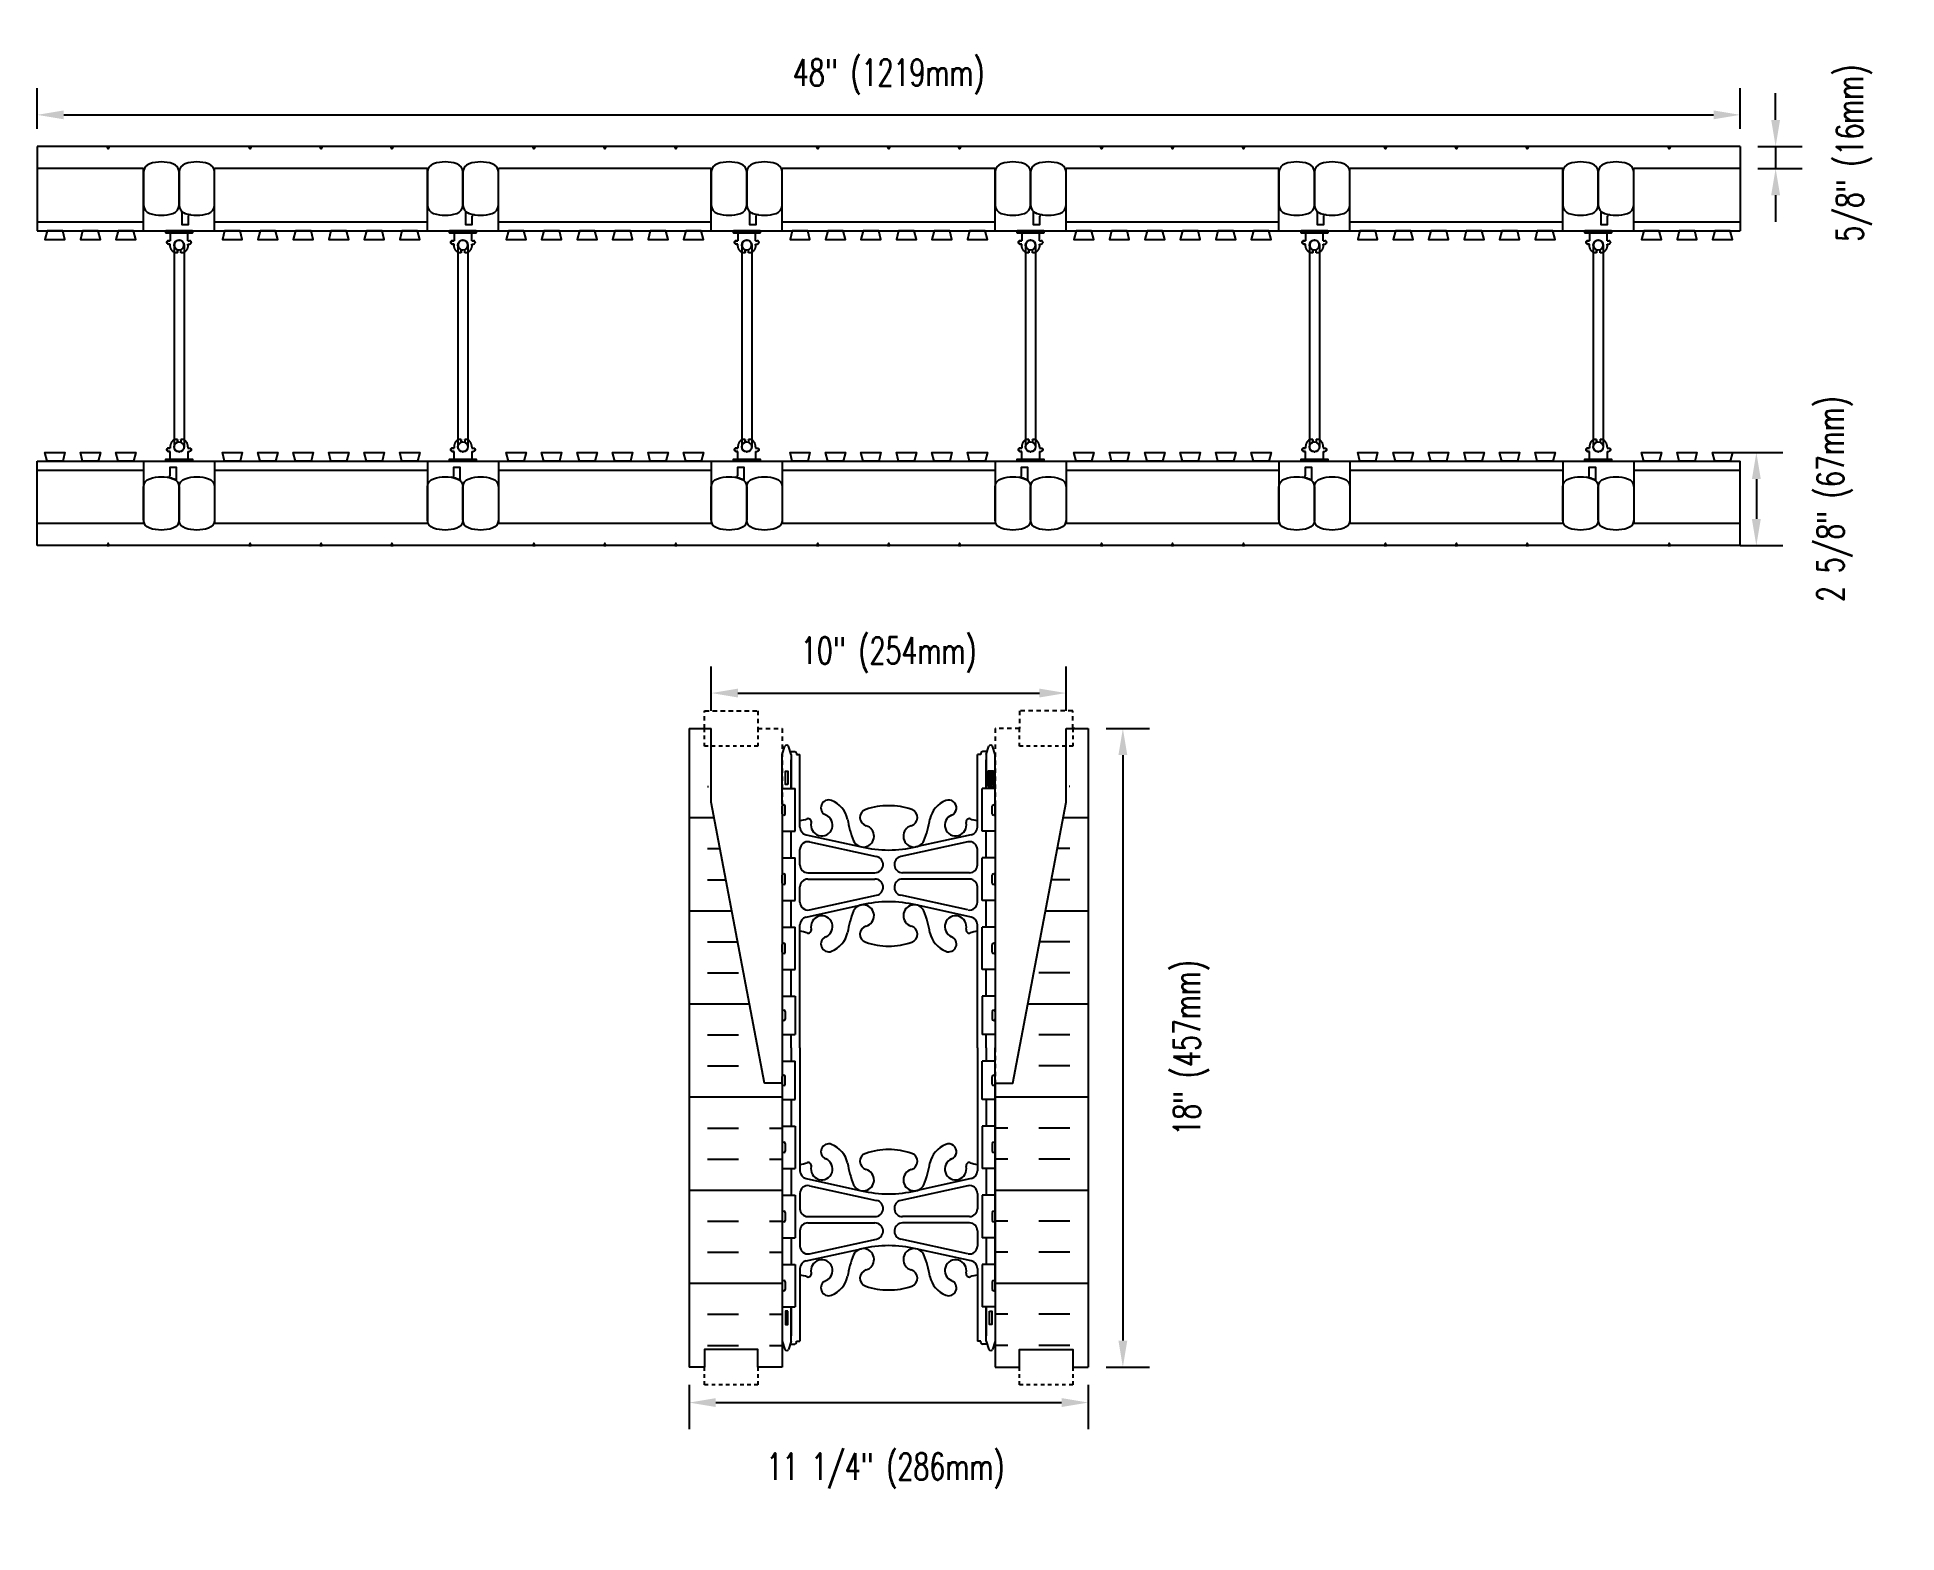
# Model space of a CAD drawing. Header units: inches. Extents: x 163 to 215.4, y 157 to 199.2.
import ezdxf

# ---------------------------------------------------------------- set-up
doc = ezdxf.new("R2010")
doc.units = ezdxf.units.IN
doc.header["$MEASUREMENT"] = 0
doc.linetypes.add('DASHED2', pattern=[0.375, 0.25, -0.125])
doc.linetypes.add('HIDDEN2', pattern=[0.1875, 0.125, -0.0625])
for name, color, linetype in [('HATCH', 12, 'Continuous'), ('Hidden2', 12, 'HIDDEN2'), ('line25', 2, 'Continuous'), ('LINE50', 5, 'Continuous'), ('LINE9', 9, 'Continuous'), ('TEXT', 4, 'Continuous'), ('Web_Edge', 9, 'Continuous')]:
    doc.layers.add(name, color=color, linetype=linetype)
doc.styles.add('DIM', font='romans.shx', dxfattribs={"width": 0.7})
doc.dimstyles.new('ext_8', dxfattribs={"dimscale": 8, "dimtxt": 0.09375, "dimasz": 0.09375, "dimexe": 0.09375, "dimexo": 0.0625, "dimgap": 0.0625, "dimtad": 1, "dimdec": 1, "dimzin": 3, "dimdsep": 46, "dimlunit": 4, "dimtxsty": 'DIM', "dimcen": 0.09, "dimdle": 0.09375, "dimclrt": 4, "dimadec": 0, "dimazin": 0, "dimtfac": 1, "dimtdec": 1, "dimtmove": 2, "dimatfit": 3, "dimfxl": 0, "dimfrac": 2, "dimtolj": 1, "dimtzin": 0, "dimarcsym": 0})

msp = doc.modelspace()

# ---------------------------------------------------------------- blocks, each defined once
blk = doc.blocks.new('*D16')
at = {"layer": 'Defpoints', "color": 0}
for p in [(211.022, 197.015), (163.022, 196.125), (211.022, 196.125)]:
    blk.add_point(p, dxfattribs=at)
at = {"layer": 'TEXT', "color": 0, "lineweight": -2}
for p, q in [((163.022, 196.625), (163.022, 197.765)), ((211.022, 196.625), (211.022, 197.765)), ((163.772, 197.015), (210.272, 197.015))]:
    blk.add_line(p, q, dxfattribs=at)
at = {"layer": 'TEXT', "color": 0}
for points in [[(163.772, 197.14), (163.772, 196.89), (163.022, 197.015)], [(210.272, 197.14), (210.272, 196.89), (211.022, 197.015)]]:
    blk.add_solid(points, dxfattribs=at)
at = {"layer": 'TEXT', "color": 4, "insert": (187.022, 198.086), "char_height": 0.75, "attachment_point": 5, "style": 'DIM'}
blk.add_mtext('\\A1;48" (1219mm)', dxfattribs=at)
blk = doc.blocks.new('*D17')
at = {"layer": 'Defpoints', "color": 0}
for p in [(211.022, 196.125), (211.022, 195.5), (212.021, 195.5)]:
    blk.add_point(p, dxfattribs=at)
at = {"layer": 'TEXT', "color": 0, "lineweight": -2}
for p, q in [((212.021, 196.875), (212.021, 197.625)), ((211.522, 196.125), (212.771, 196.125)), ((212.021, 196.125), (212.021, 195.5)), ((211.522, 195.5), (212.771, 195.5)), ((212.021, 194.75), (212.021, 194))]:
    blk.add_line(p, q, dxfattribs=at)
at = {"layer": 'TEXT', "color": 0}
for points in [[(211.896, 196.875), (212.146, 196.875), (212.021, 196.125)], [(211.896, 194.75), (212.146, 194.75), (212.021, 195.5)]]:
    blk.add_solid(points, dxfattribs=at)
at = {"layer": 'TEXT', "color": 4, "insert": (214.235, 195.938), "char_height": 0.75, "attachment_point": 5, "rotation": 90, "style": 'DIM'}
blk.add_mtext('\\A1;5/8" (16mm)', dxfattribs=at)
blk = doc.blocks.new('*D18')
at = {"layer": 'Defpoints', "color": 0}
for p in [(210.303, 187.5), (210.522, 184.875), (211.477, 184.875)]:
    blk.add_point(p, dxfattribs=at)
at = {"layer": 'TEXT', "color": 0, "lineweight": -2}
for p, q in [((210.803, 187.5), (212.227, 187.5)), ((211.477, 186.75), (211.477, 185.625)), ((211.022, 184.875), (212.227, 184.875))]:
    blk.add_line(p, q, dxfattribs=at)
at = {"layer": 'TEXT', "color": 0}
for points in [[(211.352, 186.75), (211.602, 186.75), (211.477, 187.5)], [(211.352, 185.625), (211.602, 185.625), (211.477, 184.875)]]:
    blk.add_solid(points, dxfattribs=at)
at = {"layer": 'TEXT', "color": 4, "insert": (213.691, 186.188), "char_height": 0.75, "attachment_point": 5, "rotation": 90, "style": 'DIM'}
blk.add_mtext('\\A1;2 5/8" (67mm)', dxfattribs=at)
blk = doc.blocks.new('*D19')
at = {"layer": 'Defpoints', "color": 0}
for p in [(192.647, 179.719), (192.647, 161.719), (193.622, 161.719)]:
    blk.add_point(p, dxfattribs=at)
at = {"layer": 'TEXT', "color": 0, "lineweight": -2}
for p, q in [((193.147, 179.719), (194.372, 179.719)), ((193.622, 178.969), (193.622, 162.469)), ((193.147, 161.719), (194.372, 161.719))]:
    blk.add_line(p, q, dxfattribs=at)
at = {"layer": 'TEXT', "color": 0}
for points in [[(193.497, 178.969), (193.747, 178.969), (193.622, 179.719)], [(193.497, 162.469), (193.747, 162.469), (193.622, 161.719)]]:
    blk.add_solid(points, dxfattribs=at)
at = {"layer": 'TEXT', "color": 4, "insert": (195.551, 170.719), "char_height": 0.75, "attachment_point": 5, "rotation": 90, "style": 'DIM'}
blk.add_mtext('\\A1;18" (457mm)', dxfattribs=at)
blk = doc.blocks.new('*D20')
at = {"layer": 'Defpoints', "color": 0}
for p in [(192.022, 180.718), (182.022, 179.719), (192.022, 179.719)]:
    blk.add_point(p, dxfattribs=at)
at = {"layer": 'TEXT', "color": 0, "lineweight": -2}
for p, q in [((182.022, 180.219), (182.022, 181.468)), ((192.022, 180.219), (192.022, 181.468)), ((182.772, 180.718), (191.272, 180.718))]:
    blk.add_line(p, q, dxfattribs=at)
at = {"layer": 'TEXT', "color": 0}
for points in [[(182.772, 180.843), (182.772, 180.593), (182.022, 180.718)], [(191.272, 180.843), (191.272, 180.593), (192.022, 180.718)]]:
    blk.add_solid(points, dxfattribs=at)
at = {"layer": 'TEXT', "color": 4, "insert": (187.022, 181.79), "char_height": 0.75, "attachment_point": 5, "style": 'DIM'}
blk.add_mtext('\\A1;10" (254mm)', dxfattribs=at)
blk = doc.blocks.new('*D21')
at = {"layer": 'Defpoints', "color": 0}
for p in [(181.397, 161.719), (192.647, 161.719), (192.647, 160.72)]:
    blk.add_point(p, dxfattribs=at)
at = {"layer": 'TEXT', "color": 0, "lineweight": -2}
for p, q in [((181.397, 161.219), (181.397, 159.97)), ((192.647, 161.219), (192.647, 159.97)), ((182.147, 160.72), (191.897, 160.72))]:
    blk.add_line(p, q, dxfattribs=at)
at = {"layer": 'TEXT', "color": 0}
for points in [[(182.147, 160.845), (182.147, 160.595), (181.397, 160.72)], [(191.897, 160.845), (191.897, 160.595), (192.647, 160.72)]]:
    blk.add_solid(points, dxfattribs=at)
at = {"layer": 'TEXT', "color": 4, "insert": (186.931, 158.794), "char_height": 0.75, "attachment_point": 5, "style": 'DIM'}
blk.add_mtext('\\A1;11 1/4" (286mm)', dxfattribs=at)
blk = doc.blocks.new('WEB_6_CENTRE_TOP')
for p, q in [((5.688, 0.141), (0, 0.141)), ((5.688, -0.141), (0, -0.141))]:
    blk.add_line(p, q)
for centre in [(0, 0), (5.688, 0)]:
    blk.add_circle(centre, 0.141)
blk = doc.blocks.new('Connector')
blk.add_point((0.271, 0))
at = {"layer": 'LINE9'}
for p, q in [((0, 0.375), (0, -0.375)), ((0.062, -0.375), (0.062, 0.375)), ((0.281, 0.25), (0.062, 0.25))]:
    blk.add_line(p, q, dxfattribs=at)
for points, weights in [([(0.007, 0.375), (0.004, 0.375), (0, 0.375)], [1, 0.972587069138, 0.950305488115]), ([(0.327, 0.343), (0.308, 0.343), (0.281, 0.317), (0.281, 0.297)], [1, 0.85355339, 0.85355339, 1]), ([(0.328, 0.343), (0.327, 0.343), (0.327, 0.343)], [1, 0.70710678, 1]), ([(0.375, 0.297), (0.375, 0.317), (0.348, 0.343), (0.329, 0.343)], [1, 0.85355339, 0.85355339, 1]), ([(0.406, 0.25), (0.546, 0.25), (0.619, 0.131)], [0.958404415409, 0.794674173519, 0.864651571113]), ([(0.619, 0.052), (0.612, 0.049), (0.604, 0.049)], [0.83615024178, 0.892081430621, 1]), ([(0, -0.375), (0.004, -0.375), (0.007, -0.375)], [0.950305488115, 0.972587069138, 1]), ([(0.281, -0.297), (0.281, -0.317), (0.308, -0.343), (0.327, -0.343)], [1, 0.85355339, 0.85355339, 1]), ([(0.327, -0.343), (0.281, -0.343), (0.281, -0.297)], [1, 0.70710678, 1]), ([(0.329, -0.343), (0.348, -0.343), (0.375, -0.317), (0.375, -0.297)], [1, 0.85355339, 0.85355339, 1]), ([(0.375, -0.297), (0.375, -0.343), (0.329, -0.343)], [1, 0.70710678, 1]), ([(0.619, -0.131), (0.546, -0.25), (0.406, -0.25)], [0.864651574428, 0.794674169686, 0.958404415195]), ([(0.604, -0.049), (0.612, -0.049), (0.619, -0.052)], [1, 0.89208144177, 0.836150253337])]:
    blk.add_rational_spline(points, weights, degree=2, dxfattribs=at)
for points, degree in [([(0, 0.375), (0.002, 0.375), (0.005, 0.375), (0.007, 0.375)], 3), ([(0.007, 0.375), (0.021, 0.375), (0.051, 0.375), (0.062, 0.375), (0.062, 0.375)], 3), ([(0.281, 0.25), (0.281, 0.297)], 1), ([(0.327, 0.343), (0.327, 0.343), (0.328, 0.343), (0.328, 0.343)], 3), ([(0.328, 0.343), (0.329, 0.343), (0.329, 0.343), (0.329, 0.343)], 3), ([(0.375, 0.25), (0.375, 0.297)], 1), ([(0.406, 0.25), (0.375, 0.25)], 1), ([(0.406, 0.25), (0.406, 0.25)], 1), ([(0.406, 0.25), (0.406, 0.25)], 1), ([(0.406, 0.25), (0.406, 0.25)], 1), ([(0.406, 0.25), (0.406, 0.25)], 1), ([(0.406, 0.25), (0.406, 0.25)], 1), ([(0.406, 0.25), (0.406, 0.25)], 1), ([(0.406, 0.25), (0.406, 0.25)], 1), ([(0.406, 0.25), (0.406, 0.25)], 1), ([(0.406, 0.25), (0.406, 0.25)], 1), ([(0.406, 0.25), (0.406, 0.25)], 1), ([(0.406, 0.25), (0.406, 0.25)], 1), ([(0.406, 0.25), (0.406, 0.25)], 1), ([(0.406, 0.25), (0.406, 0.25)], 1), ([(0.406, 0.25), (0.406, 0.25)], 1), ([(0.406, 0.25), (0.406, 0.25)], 1), ([(0.406, 0.25), (0.406, 0.25)], 1), ([(0.406, 0.25), (0.406, 0.25)], 1), ([(0.406, 0.25), (0.406, 0.25)], 1), ([(0.406, 0.25), (0.406, 0.25)], 1), ([(0.406, 0.25), (0.406, 0.25)], 1), ([(0.406, 0.25), (0.406, 0.25)], 1), ([(0.406, 0.25), (0.406, 0.25)], 1), ([(0.406, 0.25), (0.406, 0.25)], 1), ([(0.406, 0.25), (0.406, 0.25)], 1), ([(0.604, 0.049), (0.532, 0.049)], 1), ([(0.532, 0.049), (0.532, 0.049)], 1), ([(0.532, 0.049), (0.532, 0.049)], 1), ([(0.532, 0.049), (0.532, 0.049)], 1), ([(0.532, 0.049), (0.532, 0.049)], 1), ([(0.532, 0.049), (0.532, 0.049)], 1), ([(0.532, 0.049), (0.532, 0.049)], 1), ([(0.532, 0.049), (0.532, 0.049)], 1), ([(0.532, 0.049), (0.532, 0.049)], 1), ([(0.532, 0.049), (0.532, 0.049)], 1), ([(0.532, 0.049), (0.532, 0.049)], 1), ([(0.604, 0.049), (0.609, 0.049), (0.614, 0.05), (0.619, 0.052)], 3), ([(0.604, 0.049), (0.604, 0.049)], 1), ([(0.604, 0.049), (0.604, 0.049)], 1), ([(0.604, 0.049), (0.604, 0.049)], 1), ([(0.604, 0.049), (0.604, 0.049)], 1), ([(0.619, 0.131), (0.619, 0.052)], 1), ([(0.619, 0.131), (0.619, 0.131)], 1), ([(0.619, 0.131), (0.619, 0.131)], 1), ([(0.619, 0.131), (0.619, 0.131)], 1), ([(0.619, 0.131), (0.619, 0.131)], 1), ([(0.007, -0.375), (0.005, -0.375), (0.002, -0.375), (0, -0.375)], 3), ([(0.062, -0.375), (0.062, -0.375), (0.051, -0.375), (0.021, -0.375), (0.007, -0.375)], 3), ([(0.062, -0.25), (0.281, -0.25)], 1), ([(0.281, -0.297), (0.281, -0.25)], 1), ([(0.281, -0.25), (0.281, -0.297)], 1), ([(0.328, -0.343), (0.328, -0.343), (0.327, -0.343), (0.327, -0.343)], 3), ([(0.329, -0.343), (0.329, -0.343), (0.329, -0.343), (0.328, -0.343)], 3), ([(0.375, -0.25), (0.375, -0.297)], 1), ([(0.375, -0.297), (0.375, -0.25)], 1), ([(0.406, -0.25), (0.375, -0.25)], 1), ([(0.406, -0.25), (0.406, -0.25)], 1), ([(0.406, -0.25), (0.406, -0.25)], 1), ([(0.406, -0.25), (0.406, -0.25)], 1), ([(0.406, -0.25), (0.406, -0.25)], 1), ([(0.406, -0.25), (0.406, -0.25)], 1), ([(0.406, -0.25), (0.406, -0.25)], 1), ([(0.406, -0.25), (0.406, -0.25)], 1), ([(0.406, -0.25), (0.406, -0.25)], 1), ([(0.406, -0.25), (0.406, -0.25)], 1), ([(0.406, -0.25), (0.406, -0.25)], 1), ([(0.406, -0.25), (0.406, -0.25)], 1), ([(0.532, -0.049), (0.604, -0.049)], 1), ([(0.604, -0.049), (0.58, -0.049), (0.556, -0.049), (0.532, -0.049)], 3), ([(0.532, -0.049), (0.532, -0.049)], 1), ([(0.532, -0.049), (0.532, -0.049)], 1), ([(0.532, -0.049), (0.532, -0.049)], 1), ([(0.532, -0.049), (0.532, -0.049)], 1), ([(0.619, -0.052), (0.614, -0.05), (0.609, -0.049), (0.604, -0.049)], 3), ([(0.604, -0.049), (0.604, -0.049)], 1), ([(0.604, -0.049), (0.604, -0.049)], 1), ([(0.604, -0.049), (0.604, -0.049)], 1), ([(0.604, -0.049), (0.604, -0.049)], 1), ([(0.604, -0.049), (0.604, -0.049)], 1), ([(0.604, -0.049), (0.604, -0.049)], 1), ([(0.604, -0.049), (0.604, -0.049)], 1), ([(0.604, -0.049), (0.604, -0.049)], 1), ([(0.619, -0.052), (0.619, -0.131)], 1), ([(0.619, -0.131), (0.619, -0.131)], 1), ([(0.619, -0.131), (0.619, -0.131)], 1), ([(0.619, -0.131), (0.619, -0.131)], 1), ([(0.619, -0.131), (0.619, -0.131)], 1)]:
    blk.add_open_spline(points, degree=degree, dxfattribs=at)
for points, weights, knots in [([(0.062, 0.375), (0.062, 0.375), (0.046, 0.375), (0.03, 0.375), (0.007, 0.375)], [0.868718858569, 0.861102746415, 1, 0.861102734288, 0.868718859898], [0, 0, 0, 0.5, 0.5, 1, 1, 1]), ([(0.532, 0.049), (0.472, 0.203), (0.333, 0.113), (0.157, 0), (0.333, -0.113), (0.472, -0.203), (0.532, -0.049)], [0.899508922286, 0.599718215298, 1, 0.54226024, 1, 0.599718224335, 0.899508908749], [0, 0, 0, 0.318112, 0.318112, 0.681888, 0.681888, 1, 1, 1]), ([(0.007, -0.375), (0.03, -0.375), (0.046, -0.375), (0.062, -0.375), (0.062, -0.375)], [0.868718859319, 0.861102739573, 1, 0.861102742958, 0.868718858948], [0, 0, 0, 0.5, 0.5, 1, 1, 1])]:
    blk.add_rational_spline(points, weights, degree=2, knots=knots, dxfattribs=at)

# ---------------------------------------------------------------- dimensions: what is measured, and where the dimension line sits
at = {"layer": 'TEXT'}
for base, p1, p2, text, picture, middle in [((211.022, 197.015), (163.022, 196.125), (211.022, 196.125), '48" (1219mm)', '*D16', (187.022, 198.086)), ((192.022, 180.718), (182.022, 179.719), (192.022, 179.719), '10" (254mm)', '*D20', (187.022, 181.79))]:
    dim = msp.add_linear_dim(base=base, p1=p1, p2=p2, text=text, dimstyle='ext_8', dxfattribs=at)
    dim.commit()
    dim.dimension.update_dxf_attribs({"geometry": picture, "text_midpoint": middle})
for base, p1, p2, text, picture, middle in [((212.021, 195.5), (211.022, 196.125), (211.022, 195.5), '5/8" (16mm)', '*D17', (214.235, 195.938)), ((211.477, 184.875), (210.303, 187.5), (210.522, 184.875), '2 5/8" (67mm)', '*D18', (213.691, 186.188)), ((193.622, 161.719), (192.647, 179.719), (192.647, 161.719), '18" (457mm)', '*D19', (195.551, 170.719))]:
    dim = msp.add_linear_dim(base=base, p1=p1, p2=p2, angle=90, text=text, dimstyle='ext_8', dxfattribs=at)
    dim.commit()
    dim.dimension.update_dxf_attribs({"geometry": picture, "text_midpoint": middle, "dimtype": 160})
dim = msp.add_linear_dim(base=(192.647, 160.72), p1=(181.397, 161.719), p2=(192.647, 161.719), text='11 1/4" (286mm)', dimstyle='ext_8', dxfattribs=at)
dim.commit()
dim.dimension.update_dxf_attribs({"geometry": '*D21', "text_midpoint": (186.931, 158.794), "dimtype": 160})

# ---------------------------------------------------------------- hatches: boundary and pattern name
at = {"layer": 'HATCH'}
h = msp.add_hatch(dxfattribs=at)
h.set_pattern_fill('INSUL', color=256, scale=7, style=0)
h.set_pattern_definition([(0, (-2745.8346, -290.044), (0, 2.625), []), (0, (-2745.8346, -289.169), (0, 2.625), [0.875, -0.875]), (0, (-2745.8346, -288.294), (0, 2.625), [0.875, -0.875])])
edge = h.paths.add_edge_path()
edge.add_line((184.022, 169.719), (183.522, 169.719))
edge.add_line((183.522, 169.719), (181.772, 178.969))
edge.add_line((181.772, 178.969), (181.772, 179.719))
edge.add_line((181.772, 179.719), (181.397, 179.719))
edge.add_line((181.397, 179.719), (181.397, 161.719))
edge.add_line((181.397, 161.719), (181.835, 161.719))
edge.add_line((181.835, 161.719), (181.835, 162.219))
edge.add_line((181.835, 162.219), (183.335, 162.219))
edge.add_line((183.335, 162.219), (183.335, 161.719))
edge.add_line((183.335, 161.719), (183.772, 161.719))
edge.add_line((184.022, 169.719), (184.022, 161.719))
h = msp.add_hatch(dxfattribs=at)
h.set_pattern_fill('INSUL', color=256, scale=7, style=0)
h.set_pattern_definition([(180, (3119.8793, -290.044), (0, 2.625), []), (180, (3119.8793, -289.169), (0, 2.625), [0.875, -0.875]), (180, (3119.8793, -288.294), (0, 2.625), [0.875, -0.875])])
edge = h.paths.add_edge_path()
edge.add_line((190.022, 169.719), (190.522, 169.719))
edge.add_line((190.522, 169.719), (192.272, 178.969))
edge.add_line((192.272, 178.969), (192.272, 179.719))
edge.add_line((192.272, 179.719), (192.647, 179.719))
edge.add_line((192.647, 179.719), (192.647, 161.719))
edge.add_line((192.647, 161.719), (192.21, 161.719))
edge.add_line((192.21, 161.719), (192.21, 162.219))
edge.add_line((192.21, 162.219), (190.71, 162.219))
edge.add_line((190.71, 162.219), (190.71, 161.719))
edge.add_line((190.71, 161.719), (190.272, 161.719))
edge.add_line((190.022, 169.719), (190.022, 161.719))

# ---------------------------------------------------------------- linework, layer by layer
at = {"layer": 'Hidden2'}
for points in [[(181.772, 179.719), (181.835, 179.719), (181.835, 180.219), (183.335, 180.219), (183.335, 179.719), (184.022, 179.719), (184.022, 169.719)], [(192.272, 179.719), (192.21, 179.719), (192.21, 180.219), (190.71, 180.219), (190.71, 179.719), (190.022, 179.719), (190.022, 169.719)]]:
    msp.add_lwpolyline(points, dxfattribs=at)
at = {"layer": 'line25'}
for p, q in [((166.022, 195.5), (163.022, 195.5)), ((174.022, 195.5), (168.022, 195.5)), ((182.022, 195.5), (176.022, 195.5)), ((190.022, 195.5), (184.022, 195.5)), ((198.022, 195.5), (192.022, 195.5)), ((206.022, 195.5), (200.022, 195.5)), ((211.022, 195.5), (208.022, 195.5)), ((163.022, 193.75), (211.022, 193.75)), ((163.022, 187.25), (211.022, 187.25)), ((166.022, 185.5), (163.022, 185.5)), ((174.022, 185.5), (168.022, 185.5)), ((182.022, 185.5), (176.022, 185.5)), ((190.022, 185.5), (184.022, 185.5)), ((198.022, 185.5), (192.022, 185.5)), ((206.022, 185.5), (200.022, 185.5)), ((211.022, 185.5), (208.022, 185.5)), ((184.022, 178.024), (184.387, 178.024)), ((184.387, 176.824), (184.387, 178.024)), ((190.022, 178.024), (189.657, 178.024)), ((189.657, 176.824), (189.657, 178.024)), ((184.022, 176.824), (184.387, 176.824)), ((190.022, 176.824), (189.657, 176.824)), ((184.022, 176.074), (184.387, 176.074)), ((184.387, 174.874), (184.387, 176.074)), ((189.657, 174.874), (189.657, 176.074)), ((190.022, 176.074), (189.657, 176.074)), ((184.022, 174.874), (184.387, 174.874)), ((190.022, 174.874), (189.657, 174.874)), ((184.022, 174.124), (184.387, 174.124)), ((184.387, 172.924), (184.387, 174.124)), ((190.022, 174.124), (189.657, 174.124)), ((189.657, 172.924), (189.657, 174.124)), ((184.022, 172.924), (184.387, 172.924)), ((190.022, 172.924), (189.657, 172.924)), ((184.022, 172.174), (184.387, 172.174)), ((184.387, 172.174), (184.387, 171.094)), ((190.022, 172.174), (189.657, 172.174)), ((189.657, 172.174), (189.657, 171.094)), ((184.022, 171.094), (184.387, 171.094)), ((190.022, 171.094), (189.657, 171.094)), ((184.022, 170.344), (184.387, 170.344)), ((184.387, 169.264), (184.387, 170.344)), ((190.022, 170.344), (189.657, 170.344)), ((189.657, 169.264), (189.657, 170.344)), ((184.022, 169.719), (184.022, 161.719)), ((190.022, 169.719), (190.022, 161.719)), ((184.022, 169.264), (184.387, 169.264)), ((190.022, 169.264), (189.657, 169.264)), ((184.022, 168.514), (184.387, 168.514)), ((184.387, 168.514), (184.387, 167.314)), ((190.022, 168.514), (189.657, 168.514)), ((189.657, 168.514), (189.657, 167.314)), ((184.022, 167.314), (184.387, 167.314)), ((190.022, 167.314), (189.657, 167.314)), ((184.022, 166.564), (184.387, 166.564)), ((184.387, 166.564), (184.387, 165.364)), ((189.657, 166.564), (189.657, 165.364)), ((190.022, 166.564), (189.657, 166.564)), ((184.022, 165.364), (184.387, 165.364)), ((190.022, 165.364), (189.657, 165.364)), ((184.022, 164.614), (184.387, 164.614)), ((184.387, 164.614), (184.387, 163.414)), ((190.022, 164.614), (189.657, 164.614)), ((189.657, 164.614), (189.657, 163.414)), ((184.022, 163.414), (184.387, 163.414)), ((190.022, 163.414), (189.657, 163.414))]:
    msp.add_line(p, q, dxfattribs=at)
for points in [[(163.303, 193.75), (163.241, 193.5), (163.803, 193.5), (163.741, 193.75)], [(164.303, 193.75), (164.241, 193.5), (164.803, 193.5), (164.741, 193.75)], [(165.303, 193.75), (165.241, 193.5), (165.803, 193.5), (165.741, 193.75)], [(168.303, 193.75), (168.241, 193.5), (168.803, 193.5), (168.741, 193.75)], [(169.303, 193.75), (169.241, 193.5), (169.803, 193.5), (169.741, 193.75)], [(170.303, 193.75), (170.241, 193.5), (170.803, 193.5), (170.741, 193.75)], [(171.303, 193.75), (171.241, 193.5), (171.803, 193.5), (171.741, 193.75)], [(172.303, 193.75), (172.241, 193.5), (172.803, 193.5), (172.741, 193.75)], [(173.303, 193.75), (173.241, 193.5), (173.803, 193.5), (173.741, 193.75)], [(176.303, 193.75), (176.241, 193.5), (176.803, 193.5), (176.741, 193.75)], [(177.303, 193.75), (177.241, 193.5), (177.803, 193.5), (177.741, 193.75)], [(178.303, 193.75), (178.241, 193.5), (178.803, 193.5), (178.741, 193.75)], [(179.303, 193.75), (179.241, 193.5), (179.803, 193.5), (179.741, 193.75)], [(180.303, 193.75), (180.241, 193.5), (180.803, 193.5), (180.741, 193.75)], [(181.303, 193.75), (181.241, 193.5), (181.803, 193.5), (181.741, 193.75)], [(184.303, 193.75), (184.241, 193.5), (184.803, 193.5), (184.741, 193.75)], [(185.303, 193.75), (185.241, 193.5), (185.803, 193.5), (185.741, 193.75)], [(186.303, 193.75), (186.241, 193.5), (186.803, 193.5), (186.741, 193.75)], [(187.303, 193.75), (187.241, 193.5), (187.803, 193.5), (187.741, 193.75)], [(188.303, 193.75), (188.241, 193.5), (188.803, 193.5), (188.741, 193.75)], [(189.303, 193.75), (189.241, 193.5), (189.803, 193.5), (189.741, 193.75)], [(192.303, 193.75), (192.241, 193.5), (192.803, 193.5), (192.741, 193.75)], [(193.303, 193.75), (193.241, 193.5), (193.803, 193.5), (193.741, 193.75)], [(194.303, 193.75), (194.241, 193.5), (194.803, 193.5), (194.741, 193.75)], [(195.303, 193.75), (195.241, 193.5), (195.803, 193.5), (195.741, 193.75)], [(196.303, 193.75), (196.241, 193.5), (196.803, 193.5), (196.741, 193.75)], [(197.303, 193.75), (197.241, 193.5), (197.803, 193.5), (197.741, 193.75)], [(200.303, 193.75), (200.241, 193.5), (200.803, 193.5), (200.741, 193.75)], [(201.303, 193.75), (201.241, 193.5), (201.803, 193.5), (201.741, 193.75)], [(202.303, 193.75), (202.241, 193.5), (202.803, 193.5), (202.741, 193.75)], [(203.303, 193.75), (203.241, 193.5), (203.803, 193.5), (203.741, 193.75)], [(204.303, 193.75), (204.241, 193.5), (204.803, 193.5), (204.741, 193.75)], [(205.303, 193.75), (205.241, 193.5), (205.803, 193.5), (205.741, 193.75)], [(208.303, 193.75), (208.241, 193.5), (208.803, 193.5), (208.741, 193.75)], [(209.303, 193.75), (209.241, 193.5), (209.803, 193.5), (209.741, 193.75)], [(210.303, 193.75), (210.241, 193.5), (210.803, 193.5), (210.741, 193.75)], [(163.303, 187.25), (163.241, 187.5), (163.803, 187.5), (163.741, 187.25)], [(164.303, 187.25), (164.241, 187.5), (164.803, 187.5), (164.741, 187.25)], [(165.303, 187.25), (165.241, 187.5), (165.803, 187.5), (165.741, 187.25)], [(168.303, 187.25), (168.241, 187.5), (168.803, 187.5), (168.741, 187.25)], [(169.303, 187.25), (169.241, 187.5), (169.803, 187.5), (169.741, 187.25)], [(170.303, 187.25), (170.241, 187.5), (170.803, 187.5), (170.741, 187.25)], [(171.303, 187.25), (171.241, 187.5), (171.803, 187.5), (171.741, 187.25)], [(172.303, 187.25), (172.241, 187.5), (172.803, 187.5), (172.741, 187.25)], [(173.303, 187.25), (173.241, 187.5), (173.803, 187.5), (173.741, 187.25)], [(176.303, 187.25), (176.241, 187.5), (176.803, 187.5), (176.741, 187.25)], [(177.303, 187.25), (177.241, 187.5), (177.803, 187.5), (177.741, 187.25)], [(178.303, 187.25), (178.241, 187.5), (178.803, 187.5), (178.741, 187.25)], [(179.303, 187.25), (179.241, 187.5), (179.803, 187.5), (179.741, 187.25)], [(180.303, 187.25), (180.241, 187.5), (180.803, 187.5), (180.741, 187.25)], [(181.303, 187.25), (181.241, 187.5), (181.803, 187.5), (181.741, 187.25)], [(184.303, 187.25), (184.241, 187.5), (184.803, 187.5), (184.741, 187.25)], [(185.303, 187.25), (185.241, 187.5), (185.803, 187.5), (185.741, 187.25)], [(186.303, 187.25), (186.241, 187.5), (186.803, 187.5), (186.741, 187.25)], [(187.303, 187.25), (187.241, 187.5), (187.803, 187.5), (187.741, 187.25)], [(188.303, 187.25), (188.241, 187.5), (188.803, 187.5), (188.741, 187.25)], [(189.303, 187.25), (189.241, 187.5), (189.803, 187.5), (189.741, 187.25)], [(192.303, 187.25), (192.241, 187.5), (192.803, 187.5), (192.741, 187.25)], [(193.303, 187.25), (193.241, 187.5), (193.803, 187.5), (193.741, 187.25)], [(194.303, 187.25), (194.241, 187.5), (194.803, 187.5), (194.741, 187.25)], [(195.303, 187.25), (195.241, 187.5), (195.803, 187.5), (195.741, 187.25)], [(196.303, 187.25), (196.241, 187.5), (196.803, 187.5), (196.741, 187.25)], [(197.303, 187.25), (197.241, 187.5), (197.803, 187.5), (197.741, 187.25)], [(200.303, 187.25), (200.241, 187.5), (200.803, 187.5), (200.741, 187.25)], [(201.303, 187.25), (201.241, 187.5), (201.803, 187.5), (201.741, 187.25)], [(202.303, 187.25), (202.241, 187.5), (202.803, 187.5), (202.741, 187.25)], [(203.303, 187.25), (203.241, 187.5), (203.803, 187.5), (203.741, 187.25)], [(204.303, 187.25), (204.241, 187.5), (204.803, 187.5), (204.741, 187.25)], [(205.303, 187.25), (205.241, 187.5), (205.803, 187.5), (205.741, 187.25)], [(208.303, 187.25), (208.241, 187.5), (208.803, 187.5), (208.741, 187.25)], [(209.303, 187.25), (209.241, 187.5), (209.803, 187.5), (209.741, 187.25)], [(210.303, 187.25), (210.241, 187.5), (210.803, 187.5), (210.741, 187.25)]]:
    msp.add_lwpolyline(points, close=True, dxfattribs=at)
at = {"layer": 'LINE50'}
for p, q in [((211.022, 196.125), (163.022, 196.125)), ((163.022, 196.125), (163.022, 193.75)), ((211.022, 196.125), (211.022, 193.75)), ((163.022, 184.875), (163.022, 187.25)), ((211.022, 184.875), (211.022, 187.25)), ((211.022, 184.875), (163.022, 184.875)), ((181.397, 179.719), (181.397, 179.719)), ((181.397, 179.719), (181.397, 161.719)), ((181.397, 179.719), (182.022, 179.719)), ((192.022, 179.719), (192.647, 179.719)), ((192.647, 179.719), (192.647, 179.719)), ((192.647, 179.719), (192.647, 179.719)), ((192.647, 179.719), (192.647, 161.719))]:
    msp.add_line(p, q, dxfattribs=at)
for points in [[(184.022, 169.719), (183.522, 169.719), (182.022, 177.647), (182.022, 179.719)], [(190.022, 169.719), (190.522, 169.719), (192.022, 177.647), (192.022, 179.719)], [(184.022, 161.719), (183.335, 161.719), (183.335, 162.219), (181.835, 162.219), (181.835, 161.719), (181.397, 161.719)], [(190.022, 161.719), (190.71, 161.719), (190.71, 162.219), (192.21, 162.219), (192.21, 161.719), (192.647, 161.719)]]:
    msp.add_lwpolyline(points, dxfattribs=at)
at = {"layer": 'LINE9'}
for p, q in [((166.022, 193.75), (166.022, 195.5)), ((168.022, 193.75), (168.022, 195.5)), ((174.022, 193.75), (174.022, 195.5)), ((176.022, 193.75), (176.022, 195.5)), ((182.022, 193.75), (182.022, 195.5)), ((184.022, 193.75), (184.022, 195.5)), ((190.022, 193.75), (190.022, 195.5)), ((192.022, 193.75), (192.022, 195.5)), ((198.022, 193.75), (198.022, 195.5)), ((200.022, 193.75), (200.022, 195.5)), ((206.022, 193.75), (206.022, 195.5)), ((208.022, 193.75), (208.022, 195.5)), ((163.022, 194), (166.022, 194)), ((168.022, 194), (174.022, 194)), ((176.022, 194), (182.022, 194)), ((184.022, 194), (190.022, 194)), ((192.022, 194), (198.022, 194)), ((200.022, 194), (206.022, 194)), ((208.022, 194), (211.022, 194)), ((166.022, 187.25), (166.022, 185.5)), ((168.022, 187.25), (168.022, 185.5)), ((174.022, 187.25), (174.022, 185.5)), ((176.022, 187.25), (176.022, 185.5)), ((182.022, 187.25), (182.022, 185.5)), ((184.022, 187.25), (184.022, 185.5)), ((190.022, 187.25), (190.022, 185.5)), ((192.022, 187.25), (192.022, 185.5)), ((198.022, 187.25), (198.022, 185.5)), ((200.022, 187.25), (200.022, 185.5)), ((206.022, 187.25), (206.022, 185.5)), ((208.022, 187.25), (208.022, 185.5)), ((163.022, 187), (166.022, 187)), ((168.022, 187), (174.022, 187)), ((176.022, 187), (182.022, 187)), ((184.022, 187), (190.022, 187)), ((192.022, 187), (198.022, 187)), ((200.022, 187), (206.022, 187)), ((208.022, 187), (211.022, 187)), ((184.022, 178.99), (184.097, 179.22)), ((184.272, 178.99), (184.197, 179.22)), ((184.246, 179.07), (184.372, 179.07)), ((184.272, 178.99), (184.272, 178.024)), ((184.422, 179.02), (184.422, 178.99)), ((184.422, 179.02), (184.422, 179.02)), ((184.422, 178.99), (184.522, 178.99)), ((184.522, 176.94), (184.522, 178.99)), ((189.622, 178.99), (189.522, 178.99)), ((189.522, 176.94), (189.522, 178.99)), ((189.622, 179.02), (189.622, 178.99)), ((189.622, 179.02), (189.622, 179.02)), ((189.798, 179.07), (189.672, 179.07)), ((189.772, 178.99), (189.847, 179.22)), ((189.772, 178.99), (189.772, 178.024)), ((190.022, 178.99), (189.947, 179.22)), ((184.022, 177.314), (184.022, 177.534)), ((184.022, 177.479), (184.022, 177.479)), ((184.022, 177.369), (184.022, 177.369)), ((184.062, 177.574), (184.062, 177.574)), ((184.062, 177.274), (184.062, 177.274)), ((184.102, 177.314), (184.102, 177.534)), ((189.942, 177.314), (189.942, 177.534)), ((189.982, 177.574), (189.982, 177.574)), ((189.982, 177.274), (189.982, 177.274)), ((190.022, 177.314), (190.022, 177.534)), ((190.022, 177.479), (190.022, 177.479)), ((190.022, 177.369), (190.022, 177.369)), ((184.522, 175.874), (184.522, 176.308)), ((189.522, 175.874), (189.522, 176.308)), ((184.062, 175.624), (184.062, 175.624)), ((189.982, 175.624), (189.982, 175.624)), ((184.022, 175.364), (184.022, 175.584)), ((184.022, 175.529), (184.022, 175.529)), ((184.022, 175.419), (184.022, 175.419)), ((184.062, 175.324), (184.062, 175.324)), ((184.102, 175.364), (184.102, 175.584)), ((184.522, 174.821), (184.522, 175.256)), ((189.522, 174.821), (189.522, 175.256)), ((189.942, 175.364), (189.942, 175.584)), ((189.982, 175.324), (189.982, 175.324)), ((190.022, 175.364), (190.022, 175.584)), ((190.022, 175.529), (190.022, 175.529)), ((190.022, 175.419), (190.022, 175.419)), ((184.522, 170.719), (184.522, 174.19)), ((189.522, 170.719), (189.522, 174.19)), ((184.022, 173.414), (184.022, 173.634)), ((184.022, 173.579), (184.022, 173.579)), ((184.062, 173.674), (184.062, 173.674)), ((184.102, 173.414), (184.102, 173.634)), ((189.942, 173.414), (189.942, 173.634)), ((189.982, 173.674), (189.982, 173.674)), ((190.022, 173.414), (190.022, 173.634)), ((190.022, 173.579), (190.022, 173.579)), ((184.022, 173.469), (184.022, 173.469)), ((184.062, 173.374), (184.062, 173.374)), ((189.982, 173.374), (189.982, 173.374)), ((190.022, 173.469), (190.022, 173.469)), ((184.022, 171.744), (184.022, 171.524)), ((184.022, 171.689), (184.022, 171.689)), ((184.022, 171.579), (184.022, 171.579)), ((184.062, 171.784), (184.062, 171.784)), ((184.062, 171.484), (184.062, 171.484)), ((184.102, 171.744), (184.102, 171.524)), ((189.942, 171.744), (189.942, 171.524)), ((189.982, 171.784), (189.982, 171.784)), ((189.982, 171.484), (189.982, 171.484)), ((190.022, 171.744), (190.022, 171.524)), ((190.022, 171.689), (190.022, 171.689)), ((190.022, 171.579), (190.022, 171.579)), ((184.522, 170.719), (184.522, 167.247)), ((189.522, 170.719), (189.522, 167.247)), ((184.022, 169.694), (184.022, 169.914)), ((184.022, 169.859), (184.022, 169.859)), ((184.062, 169.954), (184.062, 169.954)), ((184.102, 169.694), (184.102, 169.914)), ((189.942, 169.694), (189.942, 169.914)), ((189.982, 169.954), (189.982, 169.954)), ((190.022, 169.694), (190.022, 169.914)), ((190.022, 169.859), (190.022, 169.859)), ((184.022, 169.749), (184.022, 169.749)), ((184.062, 169.654), (184.062, 169.654)), ((189.982, 169.654), (189.982, 169.654)), ((190.022, 169.749), (190.022, 169.749)), ((184.022, 168.024), (184.022, 167.804)), ((184.022, 167.969), (184.022, 167.969)), ((184.022, 167.859), (184.022, 167.859)), ((184.062, 168.064), (184.062, 168.064)), ((184.062, 167.764), (184.062, 167.764)), ((184.102, 168.024), (184.102, 167.804)), ((189.942, 168.024), (189.942, 167.804)), ((189.982, 168.064), (189.982, 168.064)), ((189.982, 167.764), (189.982, 167.764)), ((190.022, 168.024), (190.022, 167.804)), ((190.022, 167.969), (190.022, 167.969)), ((190.022, 167.859), (190.022, 167.859)), ((184.522, 166.616), (184.522, 166.181)), ((189.522, 166.616), (189.522, 166.181)), ((184.022, 166.074), (184.022, 165.854)), ((184.022, 166.019), (184.022, 166.019)), ((184.022, 165.909), (184.022, 165.909)), ((184.062, 165.814), (184.062, 165.814)), ((184.102, 166.074), (184.102, 165.854)), ((189.942, 166.074), (189.942, 165.854)), ((189.982, 165.814), (189.982, 165.814)), ((190.022, 166.074), (190.022, 165.854)), ((190.022, 166.019), (190.022, 166.019)), ((190.022, 165.909), (190.022, 165.909)), ((184.522, 165.564), (184.522, 165.129)), ((189.522, 165.564), (189.522, 165.129)), ((184.022, 164.124), (184.022, 163.904)), ((184.022, 164.069), (184.022, 164.069)), ((184.062, 164.164), (184.062, 164.164)), ((184.102, 164.124), (184.102, 163.904)), ((184.522, 164.498), (184.522, 162.447)), ((189.522, 164.498), (189.522, 162.447)), ((189.942, 164.124), (189.942, 163.904)), ((189.982, 164.164), (189.982, 164.164)), ((190.022, 164.124), (190.022, 163.904)), ((190.022, 164.069), (190.022, 164.069)), ((184.022, 163.959), (184.022, 163.959)), ((184.062, 163.864), (184.062, 163.864)), ((189.982, 163.864), (189.982, 163.864)), ((190.022, 163.959), (190.022, 163.959)), ((184.272, 162.447), (184.272, 163.414)), ((189.772, 162.447), (189.772, 163.414)), ((184.022, 162.447), (184.097, 162.217)), ((184.272, 162.447), (184.197, 162.217)), ((184.246, 162.367), (184.372, 162.367)), ((184.422, 162.417), (184.422, 162.447)), ((184.422, 162.447), (184.522, 162.447)), ((184.422, 162.417), (184.422, 162.417)), ((189.622, 162.447), (189.522, 162.447)), ((189.622, 162.417), (189.622, 162.447)), ((189.622, 162.417), (189.622, 162.417)), ((189.798, 162.367), (189.672, 162.367)), ((189.772, 162.447), (189.847, 162.217)), ((190.022, 162.447), (189.947, 162.217))]:
    msp.add_line(p, q, dxfattribs=at)
for points in [[(165.054, 196.125), (165.022, 196.061), (164.991, 196.125)], [(169.054, 196.125), (169.022, 196.061), (168.991, 196.125)], [(171.054, 196.125), (171.022, 196.061), (170.991, 196.125)], [(173.054, 196.125), (173.022, 196.061), (172.991, 196.125)], [(177.054, 196.125), (177.022, 196.061), (176.991, 196.125)], [(179.054, 196.125), (179.022, 196.061), (178.991, 196.125)], [(181.054, 196.125), (181.022, 196.061), (180.991, 196.125)], [(185.054, 196.125), (185.022, 196.061), (184.991, 196.125)], [(187.054, 196.125), (187.022, 196.061), (186.991, 196.125)], [(189.054, 196.125), (189.022, 196.061), (188.991, 196.125)], [(193.054, 196.125), (193.022, 196.061), (192.991, 196.125)], [(195.054, 196.125), (195.022, 196.061), (194.991, 196.125)], [(197.054, 196.125), (197.022, 196.061), (196.991, 196.125)], [(201.054, 196.125), (201.022, 196.061), (200.991, 196.125)], [(203.054, 196.125), (203.022, 196.061), (202.991, 196.125)], [(205.054, 196.125), (205.022, 196.061), (204.991, 196.125)], [(209.054, 196.125), (209.022, 196.061), (208.991, 196.125)], [(165.054, 184.875), (165.022, 184.94), (164.991, 184.875)], [(169.054, 184.875), (169.022, 184.94), (168.991, 184.875)], [(171.054, 184.875), (171.022, 184.94), (170.991, 184.875)], [(173.054, 184.875), (173.022, 184.94), (172.991, 184.875)], [(177.054, 184.875), (177.022, 184.94), (176.991, 184.875)], [(179.054, 184.875), (179.022, 184.94), (178.991, 184.875)], [(181.054, 184.875), (181.022, 184.94), (180.991, 184.875)], [(185.054, 184.875), (185.022, 184.94), (184.991, 184.875)], [(187.054, 184.875), (187.022, 184.94), (186.991, 184.875)], [(189.054, 184.875), (189.022, 184.94), (188.991, 184.875)], [(193.054, 184.875), (193.022, 184.94), (192.991, 184.875)], [(195.054, 184.875), (195.022, 184.94), (194.991, 184.875)], [(197.054, 184.875), (197.022, 184.94), (196.991, 184.875)], [(201.054, 184.875), (201.022, 184.94), (200.991, 184.875)], [(203.054, 184.875), (203.022, 184.94), (202.991, 184.875)], [(205.054, 184.875), (205.022, 184.94), (204.991, 184.875)], [(209.054, 184.875), (209.022, 184.94), (208.991, 184.875)], [(184.182, 178.14), (184.112, 178.14), (184.112, 178.52), (184.182, 178.52)], [(189.822, 178.08), (189.972, 178.08), (189.972, 178.52), (189.822, 178.52)], [(189.862, 178.14), (189.932, 178.14), (189.932, 178.52), (189.862, 178.52)], [(184.182, 163.297), (184.112, 163.297), (184.112, 162.917), (184.182, 162.917)], [(189.862, 163.297), (189.932, 163.297), (189.932, 162.917), (189.862, 162.917)]]:
    msp.add_lwpolyline(points, close=True, dxfattribs=at)
for points in [[(166.195, 194.239, 0.157671), (166.849, 194.239, 0.325305), (167.022, 194.477), (167.022, 195.399, 0.325305), (166.849, 195.636, 0.157671), (166.195, 195.636, 0.325305), (166.022, 195.399), (166.022, 194.477, 0.325305)], [(167.195, 194.239, 0.157671), (167.849, 194.239, 0.325305), (168.022, 194.477), (168.022, 195.399, 0.325305), (167.849, 195.636, 0.157671), (167.195, 195.636, 0.325305), (167.022, 195.399), (167.022, 194.477, 0.325305)], [(174.195, 194.239, 0.157671), (174.849, 194.239, 0.325305), (175.022, 194.477), (175.022, 195.399, 0.325305), (174.849, 195.636, 0.157671), (174.195, 195.636, 0.325305), (174.022, 195.399), (174.022, 194.477, 0.325305)], [(175.195, 194.239, 0.157671), (175.849, 194.239, 0.325305), (176.022, 194.477), (176.022, 195.399, 0.325305), (175.849, 195.636, 0.157671), (175.195, 195.636, 0.325305), (175.022, 195.399), (175.022, 194.477, 0.325305)], [(182.195, 194.239, 0.157671), (182.849, 194.239, 0.325305), (183.022, 194.477), (183.022, 195.399, 0.325305), (182.849, 195.636, 0.157671), (182.195, 195.636, 0.325305), (182.022, 195.399), (182.022, 194.477, 0.325305)], [(183.195, 194.239, 0.157671), (183.849, 194.239, 0.325305), (184.022, 194.477), (184.022, 195.399, 0.325305), (183.849, 195.636, 0.157671), (183.195, 195.636, 0.325305), (183.022, 195.399), (183.022, 194.477, 0.325305)], [(190.195, 194.239, 0.157671), (190.849, 194.239, 0.325305), (191.022, 194.477), (191.022, 195.399, 0.325305), (190.849, 195.636, 0.157671), (190.195, 195.636, 0.325305), (190.022, 195.399), (190.022, 194.477, 0.325305)], [(191.195, 194.239, 0.157671), (191.849, 194.239, 0.325305), (192.022, 194.477), (192.022, 195.399, 0.325305), (191.849, 195.636, 0.157671), (191.195, 195.636, 0.325305), (191.022, 195.399), (191.022, 194.477, 0.325305)], [(198.195, 194.239, 0.157671), (198.849, 194.239, 0.325305), (199.022, 194.477), (199.022, 195.399, 0.325305), (198.849, 195.636, 0.157671), (198.195, 195.636, 0.325305), (198.022, 195.399), (198.022, 194.477, 0.325305)], [(199.195, 194.239, 0.157671), (199.849, 194.239, 0.325305), (200.022, 194.477), (200.022, 195.399, 0.325305), (199.849, 195.636, 0.157671), (199.195, 195.636, 0.325305), (199.022, 195.399), (199.022, 194.477, 0.325305)], [(206.195, 194.239, 0.157671), (206.849, 194.239, 0.325305), (207.022, 194.477), (207.022, 195.399, 0.325305), (206.849, 195.636, 0.157671), (206.195, 195.636, 0.325305), (206.022, 195.399), (206.022, 194.477, 0.325305)], [(207.195, 194.239, 0.157671), (207.849, 194.239, 0.325305), (208.022, 194.477), (208.022, 195.399, 0.325305), (207.849, 195.636, 0.157671), (207.195, 195.636, 0.325305), (207.022, 195.399), (207.022, 194.477, 0.325305)], [(167.195, 194.239, 0.037267), (167.349, 194.202, 0.463036), (167.276, 194.14), (167.276, 193.919), (167.106, 193.919), (167.106, 194.265, 0.189002), (167.089, 194.307, 0.128407)], [(175.195, 194.239, 0.037267), (175.349, 194.202, 0.463036), (175.276, 194.14), (175.276, 193.919), (175.106, 193.919), (175.106, 194.265, 0.189002), (175.089, 194.307, 0.128407)], [(183.195, 194.239, 0.037267), (183.349, 194.202, 0.463036), (183.276, 194.14), (183.276, 193.919), (183.106, 193.919), (183.106, 194.265, 0.189002), (183.089, 194.307, 0.128407)], [(191.195, 194.239, 0.037267), (191.349, 194.202, 0.463036), (191.276, 194.14), (191.276, 193.919), (191.106, 193.919), (191.106, 194.265, 0.189002), (191.089, 194.307, 0.128407)], [(199.195, 194.239, 0.037267), (199.349, 194.202, 0.463036), (199.276, 194.14), (199.276, 193.919), (199.106, 193.919), (199.106, 194.265, 0.189002), (199.089, 194.307, 0.128407)], [(207.195, 194.239, 0.037267), (207.349, 194.202, 0.463036), (207.276, 194.14), (207.276, 193.919), (207.106, 193.919), (207.106, 194.265, 0.189002), (207.089, 194.307, 0.128407)], [(166.195, 186.761, -0.157671), (166.849, 186.761, -0.325305), (167.022, 186.524), (167.022, 185.602, -0.325305), (166.849, 185.364, -0.157671), (166.195, 185.364, -0.325305), (166.022, 185.602), (166.022, 186.524, -0.325305)], [(166.849, 186.761, 0.037267), (166.696, 186.799, 0.463036), (166.768, 186.86), (166.768, 187.082), (166.939, 187.082), (166.939, 186.736, 0.189002), (166.956, 186.693, 0.128407)], [(167.195, 186.761, -0.157671), (167.849, 186.761, -0.325305), (168.022, 186.524), (168.022, 185.602, -0.325305), (167.849, 185.364, -0.157671), (167.195, 185.364, -0.325305), (167.022, 185.602), (167.022, 186.524, -0.325305)], [(174.195, 186.761, -0.157671), (174.849, 186.761, -0.325305), (175.022, 186.524), (175.022, 185.602, -0.325305), (174.849, 185.364, -0.157671), (174.195, 185.364, -0.325305), (174.022, 185.602), (174.022, 186.524, -0.325305)], [(174.849, 186.761, 0.037267), (174.696, 186.799, 0.463036), (174.768, 186.86), (174.768, 187.082), (174.939, 187.082), (174.939, 186.736, 0.189002), (174.956, 186.693, 0.128407)], [(175.195, 186.761, -0.157671), (175.849, 186.761, -0.325305), (176.022, 186.524), (176.022, 185.602, -0.325305), (175.849, 185.364, -0.157671), (175.195, 185.364, -0.325305), (175.022, 185.602), (175.022, 186.524, -0.325305)], [(182.195, 186.761, -0.157671), (182.849, 186.761, -0.325305), (183.022, 186.524), (183.022, 185.602, -0.325305), (182.849, 185.364, -0.157671), (182.195, 185.364, -0.325305), (182.022, 185.602), (182.022, 186.524, -0.325305)], [(182.849, 186.761, 0.037267), (182.695, 186.799, 0.463036), (182.768, 186.86), (182.768, 187.082), (182.939, 187.082), (182.939, 186.736, 0.189002), (182.956, 186.693, 0.128407)], [(183.195, 186.761, -0.157671), (183.849, 186.761, -0.325305), (184.022, 186.524), (184.022, 185.602, -0.325305), (183.849, 185.364, -0.157671), (183.195, 185.364, -0.325305), (183.022, 185.602), (183.022, 186.524, -0.325305)], [(190.195, 186.761, -0.157671), (190.849, 186.761, -0.325305), (191.022, 186.524), (191.022, 185.602, -0.325305), (190.849, 185.364, -0.157671), (190.195, 185.364, -0.325305), (190.022, 185.602), (190.022, 186.524, -0.325305)], [(190.849, 186.761, 0.037267), (190.696, 186.799, 0.463036), (190.768, 186.86), (190.768, 187.082), (190.939, 187.082), (190.939, 186.736, 0.189002), (190.956, 186.693, 0.128407)], [(191.195, 186.761, -0.157671), (191.849, 186.761, -0.325305), (192.022, 186.524), (192.022, 185.602, -0.325305), (191.849, 185.364, -0.157671), (191.195, 185.364, -0.325305), (191.022, 185.602), (191.022, 186.524, -0.325305)], [(198.195, 186.761, -0.157671), (198.849, 186.761, -0.325305), (199.022, 186.524), (199.022, 185.602, -0.325305), (198.849, 185.364, -0.157671), (198.195, 185.364, -0.325305), (198.022, 185.602), (198.022, 186.524, -0.325305)], [(198.849, 186.761, 0.037267), (198.696, 186.799, 0.463036), (198.768, 186.86), (198.768, 187.082), (198.939, 187.082), (198.939, 186.736, 0.189002), (198.956, 186.693, 0.128407)], [(199.195, 186.761, -0.157671), (199.849, 186.761, -0.325305), (200.022, 186.524), (200.022, 185.602, -0.325305), (199.849, 185.364, -0.157671), (199.195, 185.364, -0.325305), (199.022, 185.602), (199.022, 186.524, -0.325305)], [(206.195, 186.761, -0.157671), (206.849, 186.761, -0.325305), (207.022, 186.524), (207.022, 185.602, -0.325305), (206.849, 185.364, -0.157671), (206.195, 185.364, -0.325305), (206.022, 185.602), (206.022, 186.524, -0.325305)], [(206.849, 186.761, 0.037267), (206.696, 186.799, 0.463036), (206.768, 186.86), (206.768, 187.082), (206.939, 187.082), (206.939, 186.736, 0.189002), (206.956, 186.693, 0.128407)], [(207.195, 186.761, -0.157671), (207.849, 186.761, -0.325305), (208.022, 186.524), (208.022, 185.602, -0.325305), (207.849, 185.364, -0.157671), (207.195, 185.364, -0.325305), (207.022, 185.602), (207.022, 186.524, -0.325305)]]:
    msp.add_lwpolyline(points, format="xyb", close=True, dxfattribs=at)
at = {"layer": 'LINE9', "linetype": 'DASHED2', "ltscale": 0.15}
for points in [[(183.335, 179.719), (183.335, 179.719), (183.335, 179.219), (181.835, 179.219), (181.835, 179.719), (181.835, 179.719)], [(192.21, 179.719), (192.21, 179.719), (192.21, 179.219), (190.71, 179.219), (190.71, 179.719), (190.71, 179.719)], [(183.335, 161.719), (183.335, 161.719), (183.335, 161.219), (181.835, 161.219), (181.835, 161.719), (181.835, 161.719)], [(192.21, 161.719), (192.21, 161.719), (192.21, 161.219), (190.71, 161.219), (190.71, 161.719), (190.71, 161.719)]]:
    msp.add_lwpolyline(points, dxfattribs=at)
at = {"layer": 'LINE9'}
for points in [[(184.022, 177.59), (184.022, 178.99)], [(184.272, 178.024), (184.272, 178.84)], [(189.772, 178.024), (189.772, 178.84)], [(190.022, 177.59), (190.022, 178.99)], [(184.022, 177.59), (184.022, 162.447)], [(190.022, 177.59), (190.022, 170.719)], [(184.272, 176.074), (184.272, 176.824)], [(189.772, 176.074), (189.772, 176.824)], [(184.272, 174.124), (184.272, 174.874)], [(189.772, 174.124), (189.772, 174.874)], [(184.272, 172.174), (184.272, 172.924)], [(189.772, 172.174), (189.772, 172.924)], [(184.272, 170.719), (184.272, 171.094)], [(189.772, 170.719), (189.772, 171.094)], [(184.272, 170.719), (184.272, 170.344)], [(189.772, 170.719), (189.772, 170.344)], [(190.022, 163.847), (190.022, 170.719)], [(184.272, 169.264), (184.272, 168.514)], [(189.772, 169.264), (189.772, 168.514)], [(184.272, 167.314), (184.272, 166.564)], [(189.772, 167.314), (189.772, 166.564)], [(184.272, 165.364), (184.272, 164.614)], [(189.772, 165.364), (189.772, 164.614)], [(190.022, 163.847), (190.022, 162.447)], [(184.272, 163.414), (184.272, 162.597)], [(189.772, 163.414), (189.772, 162.597)]]:
    msp.add_lwpolyline(points, dxfattribs=at)
for centre, radius, start, end in [((184.147, 179.193), 0.0567, 28.0725, 151.9275), ((184.372, 179.02), 0.05, 0, 90), ((189.672, 179.02), 0.05, 90, 180), ((189.897, 179.193), 0.0567, 28.0725, 151.9275), ((184.062, 177.534), 0.04, 90, 180), ((184.062, 177.314), 0.04, 180, 270), ((184.062, 177.534), 0.04, 360, 90), ((184.062, 177.314), 0.04, 270, 0), ((189.982, 177.534), 0.04, 90, 180), ((189.982, 177.314), 0.04, 180, 270), ((189.982, 177.534), 0.04, 0, 90), ((189.982, 177.314), 0.04, 270, 0), ((184.062, 175.584), 0.04, 90, 180), ((184.062, 175.584), 0.04, 360, 90), ((189.982, 175.584), 0.04, 90, 180), ((189.982, 175.584), 0.04, 0, 90), ((184.062, 175.364), 0.04, 180, 270), ((184.062, 175.364), 0.04, 270, 0), ((189.982, 175.364), 0.04, 180, 270), ((189.982, 175.364), 0.04, 270, 0), ((184.062, 173.634), 0.04, 90, 180), ((184.062, 173.634), 0.04, 360, 90), ((189.982, 173.634), 0.04, 90, 180), ((189.982, 173.634), 0.04, 0, 90), ((184.062, 173.414), 0.04, 180, 270), ((184.062, 173.414), 0.04, 270, 0), ((189.982, 173.414), 0.04, 180, 270), ((189.982, 173.414), 0.04, 270, 0), ((184.062, 171.744), 0.04, 90, 180), ((184.062, 171.524), 0.04, 180, 270), ((184.062, 171.744), 0.04, 0, 90), ((184.062, 171.524), 0.04, 270, 0), ((189.982, 171.744), 0.04, 90, 180), ((189.982, 171.524), 0.04, 180, 270), ((189.982, 171.744), 0.04, 360, 90), ((189.982, 171.524), 0.04, 270, 0), ((184.062, 169.914), 0.04, 90, 180), ((184.062, 169.914), 0.04, 360, 90), ((189.982, 169.914), 0.04, 90, 180), ((189.982, 169.914), 0.04, 0, 90), ((184.062, 169.694), 0.04, 180, 270), ((184.062, 169.694), 0.04, 270, 0), ((189.982, 169.694), 0.04, 180, 270), ((189.982, 169.694), 0.04, 270, 0), ((184.062, 168.024), 0.04, 90, 180), ((184.062, 167.804), 0.04, 180, 270), ((184.062, 168.024), 0.04, 0, 90), ((184.062, 167.804), 0.04, 270, 0), ((189.982, 168.024), 0.04, 90, 180), ((189.982, 167.804), 0.04, 180, 270), ((189.982, 168.024), 0.04, 360, 90), ((189.982, 167.804), 0.04, 270, 0), ((184.062, 166.074), 0.04, 90, 180), ((184.062, 165.854), 0.04, 180, 270), ((184.062, 166.074), 0.04, 0, 90), ((184.062, 165.854), 0.04, 270, 0), ((189.982, 166.074), 0.04, 90, 180), ((189.982, 165.854), 0.04, 180, 270), ((189.982, 166.074), 0.04, 360, 90), ((189.982, 165.854), 0.04, 270, 0), ((184.062, 164.124), 0.04, 90, 180), ((184.062, 164.124), 0.04, 0, 90), ((189.982, 164.124), 0.04, 90, 180), ((189.982, 164.124), 0.04, 360, 90), ((184.062, 163.904), 0.04, 180, 270), ((184.062, 163.904), 0.04, 270, 0), ((189.982, 163.904), 0.04, 180, 270), ((189.982, 163.904), 0.04, 270, 0), ((184.147, 162.244), 0.0567, 208.0725, 331.9275), ((184.372, 162.417), 0.05, 270, 0), ((189.672, 162.417), 0.05, 180, 270), ((189.897, 162.244), 0.0567, 208.0725, 331.9275)]:
    msp.add_arc(centre, radius, start, end, dxfattribs=at)
at = {"layer": 'Web_Edge'}
for p, q in [((184.694, 176.726), (186.254, 176.383)), ((189.351, 176.726), (187.79, 176.383)), ((184.788, 176.522), (186.683, 176.109)), ((189.257, 176.522), (187.362, 176.109)), ((184.741, 175.655), (186.633, 175.655)), ((189.304, 175.655), (187.411, 175.655)), ((184.741, 175.475), (186.633, 175.475)), ((189.304, 175.475), (187.411, 175.475)), ((184.694, 174.404), (186.254, 174.746)), ((184.788, 174.608), (186.683, 175.02)), ((189.257, 174.608), (187.362, 175.02)), ((189.351, 174.404), (187.79, 174.746)), ((184.694, 167.034), (186.254, 166.691)), ((184.788, 166.83), (186.683, 166.417)), ((189.257, 166.83), (187.362, 166.417)), ((189.351, 167.034), (187.79, 166.691)), ((184.741, 165.962), (186.633, 165.962)), ((184.741, 165.782), (186.633, 165.782)), ((189.304, 165.962), (187.411, 165.962)), ((189.304, 165.782), (187.411, 165.782)), ((184.788, 164.915), (186.683, 165.328)), ((189.257, 164.915), (187.362, 165.328)), ((184.694, 164.711), (186.254, 165.054)), ((189.351, 164.711), (187.79, 165.054))]:
    msp.add_line(p, q, dxfattribs=at)
for centre, radius, start, end in [((185.332, 177.484), 0.22, 68.1963, 248.1963), ((185.137, 176.997), 0.745, 13.2652, 68.1963), ((188.907, 176.997), 0.745, 111.8037, 166.7348), ((188.712, 177.484), 0.22, 291.8037, 111.8037), ((184.383, 178.113), 1, 277.9879, 289.9067), ((184.753, 177.088), 0.09, 346.6795, 108.8651), ((185.137, 176.997), 0.305, 166.6795, 68.1963), ((188.825, 177.638), 3, 189.0273, 201.1984), ((186.452, 177.209), 0.24, 108.923, 254.2747), ((187.022, 175.544), 2, 90, 108.923), ((187.022, 175.544), 2, 71.077, 90), ((187.593, 177.209), 0.24, 285.7253, 71.077), ((185.219, 177.638), 3, 338.8016, 350.9727), ((188.907, 176.997), 0.305, 111.8037, 13.3205), ((189.292, 177.088), 0.09, 71.1349, 193.3205), ((189.661, 178.113), 1, 250.0933, 262.0121), ((184.741, 176.94), 0.219, 180, 257.6055), ((186.304, 176.684), 0.305, 205.3782, 74.2747), ((187.741, 176.684), 0.305, 105.7253, 334.6218), ((189.304, 176.94), 0.219, 282.3945, 0), ((184.741, 176.308), 0.219, 77.7141, 180), ((187.022, 179.65), 3.356, 256.7692, 270), ((187.022, 179.65), 3.356, 270, 283.2308), ((189.304, 176.308), 0.219, 0, 102.2859), ((184.741, 175.874), 0.219, 180, 270), ((186.633, 175.885), 0.23, 270, 77.6055), ((187.411, 175.885), 0.23, 102.3945, 270), ((189.304, 175.874), 0.219, 270, 0), ((184.741, 175.256), 0.219, 90, 180), ((186.633, 175.245), 0.23, 282.3945, 90), ((187.411, 175.245), 0.23, 90, 257.6055), ((189.304, 175.256), 0.219, 0, 90), ((184.741, 174.821), 0.219, 180, 282.2859), ((188.825, 173.491), 3, 158.8016, 170.9727), ((186.304, 174.445), 0.305, 285.7253, 154.6218), ((187.022, 171.479), 3.356, 90, 103.2308), ((187.022, 171.479), 3.356, 76.7692, 90), ((187.741, 174.445), 0.305, 25.3782, 254.2747), ((185.219, 173.491), 3, 9.0273, 21.1984), ((189.304, 174.821), 0.219, 257.7141, 0), ((184.741, 174.19), 0.219, 102.3945, 180), ((184.753, 174.042), 0.09, 251.1349, 13.3205), ((185.137, 174.133), 0.305, 291.8037, 193.3205), ((186.452, 173.921), 0.24, 105.7253, 251.077), ((187.593, 173.921), 0.24, 288.923, 74.2747), ((188.907, 174.133), 0.305, 346.6795, 248.1963), ((189.292, 174.042), 0.09, 166.6795, 288.8651), ((189.304, 174.19), 0.219, 0, 77.6055), ((184.383, 173.016), 1, 70.0933, 82.0121), ((185.332, 173.645), 0.22, 111.8037, 291.8037), ((185.137, 174.133), 0.745, 291.8037, 346.7348), ((187.022, 175.586), 2, 251.077, 270), ((187.022, 175.586), 2, 270, 288.923), ((188.907, 174.133), 0.745, 193.2652, 248.1963), ((188.712, 173.645), 0.22, 248.1963, 68.1963), ((189.661, 173.016), 1, 97.9879, 109.9067), ((185.332, 167.792), 0.22, 68.1963, 248.1963), ((185.137, 167.304), 0.745, 13.2652, 68.1963), ((186.452, 167.517), 0.24, 108.923, 254.2747), ((187.022, 165.852), 2, 90, 108.923), ((187.022, 165.852), 2, 71.077, 90), ((187.593, 167.517), 0.24, 285.7253, 71.077), ((188.907, 167.304), 0.745, 111.8037, 166.7348), ((188.712, 167.792), 0.22, 291.8037, 111.8037), ((184.383, 168.421), 1, 277.9879, 289.9067), ((184.741, 167.247), 0.219, 180, 257.6055), ((184.753, 167.395), 0.09, 346.6795, 108.8651), ((185.137, 167.304), 0.305, 166.6795, 68.1963), ((188.825, 167.946), 3, 189.0273, 201.1984), ((186.304, 166.992), 0.305, 205.3782, 74.2747), ((187.741, 166.992), 0.305, 105.7253, 334.6218), ((185.219, 167.946), 3, 338.8016, 350.9727), ((188.907, 167.304), 0.305, 111.8037, 13.3205), ((189.292, 167.395), 0.09, 71.1349, 193.3205), ((189.661, 168.421), 1, 250.0933, 262.0121), ((189.304, 167.247), 0.219, 282.3945, 360), ((184.741, 166.616), 0.219, 77.7141, 180), ((187.022, 169.958), 3.356, 256.7692, 270), ((187.022, 169.958), 3.356, 270, 283.2308), ((189.304, 166.616), 0.219, 360, 102.2859), ((184.741, 166.181), 0.219, 180, 270), ((186.633, 166.192), 0.23, 270, 77.6055), ((187.411, 166.192), 0.23, 102.3945, 270), ((189.304, 166.181), 0.219, 270, 360), ((184.741, 165.564), 0.219, 90, 180), ((186.633, 165.552), 0.23, 282.3945, 90), ((187.411, 165.552), 0.23, 90, 257.6055), ((189.304, 165.564), 0.219, 360, 90), ((184.741, 165.129), 0.219, 180, 282.2859), ((187.022, 161.787), 3.356, 90, 103.2308), ((187.022, 161.787), 3.356, 76.7692, 90), ((189.304, 165.129), 0.219, 257.7141, 360), ((184.741, 164.498), 0.219, 102.3945, 180), ((185.137, 164.44), 0.305, 291.8037, 193.3205), ((188.825, 163.799), 3, 158.8016, 170.9727), ((186.304, 164.753), 0.305, 285.7253, 154.6218), ((187.741, 164.753), 0.305, 25.3782, 254.2747), ((185.219, 163.799), 3, 9.0273, 21.1984), ((188.907, 164.44), 0.305, 346.6795, 248.1963), ((189.304, 164.498), 0.219, 360, 77.6055), ((184.383, 163.324), 1, 70.0933, 82.0121), ((184.753, 164.349), 0.09, 251.1349, 13.3205), ((185.332, 163.953), 0.22, 111.8037, 291.8037), ((185.137, 164.44), 0.745, 291.8037, 346.7348), ((186.452, 164.228), 0.24, 105.7253, 251.077), ((187.593, 164.228), 0.24, 288.923, 74.2747), ((188.907, 164.44), 0.745, 193.2652, 248.1963), ((188.712, 163.953), 0.22, 248.1963, 68.1963), ((189.292, 164.349), 0.09, 166.6795, 288.8651), ((189.661, 163.324), 1, 97.9879, 109.9067), ((187.022, 165.893), 2, 251.077, 270), ((187.022, 165.893), 2, 270, 288.923)]:
    msp.add_arc(centre, radius, start, end, dxfattribs=at)

# ---------------------------------------------------------------- block references
at = {"rotation": 270}
for p in [(167.022, 193.75), (175.022, 193.75), (183.022, 193.75), (191.022, 193.75), (199.022, 193.75), (207.022, 193.75)]:
    msp.add_blockref('Connector', p, dxfattribs=at)
at = {"xscale": -1, "rotation": 270}
for p in [(167.022, 187.25), (175.022, 187.25), (183.022, 187.25), (191.022, 187.25), (199.022, 187.25), (207.022, 187.25)]:
    msp.add_blockref('Connector', p, dxfattribs=at)
at = {"layer": 'LINE9', "rotation": 90}
for p in [(167.022, 187.656), (175.022, 187.656), (183.022, 187.656), (191.022, 187.656), (199.022, 187.656), (207.022, 187.656)]:
    msp.add_blockref('WEB_6_CENTRE_TOP', p, dxfattribs=at)

msp.set_redraw_order([(e.dxf.handle, doc.entitydb.next_handle()) for e in msp.query("TEXT MTEXT ATTDEF DIMENSION ARC_DIMENSION")])  # texts and dimensions are drawn at this point

doc.saveas('drawing.dxf')
